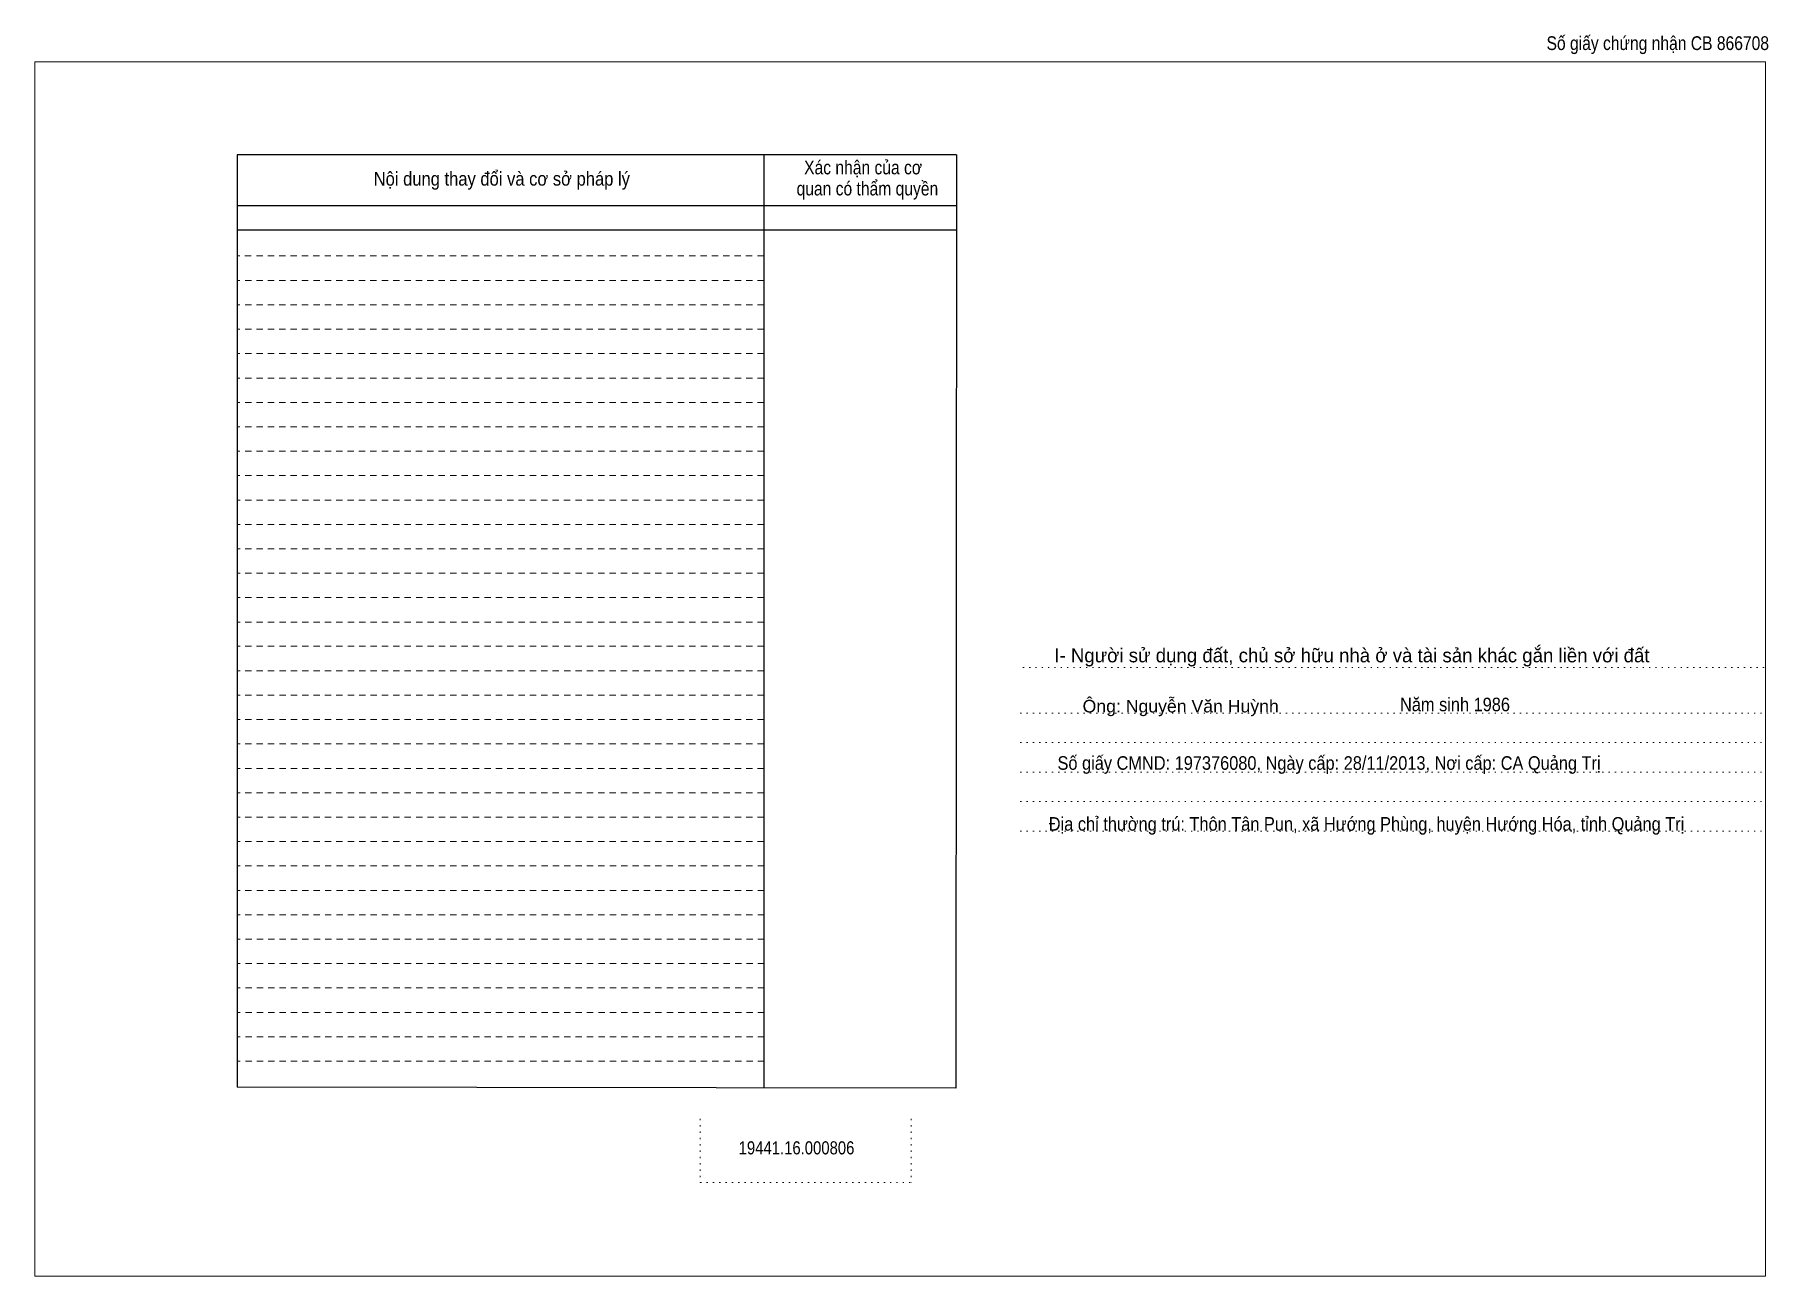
# Model space of a CAD drawing. Header units: metres. Extents: x 537058 to 537581, y 1846679 to 1846827.
# Drawn here: x 537057.9 to 537263.4, y 1846679.9 to 1846827.1 of the extents above; entities that cross this region are included whole.
import ezdxf
from ezdxf.enums import TextEntityAlignment as Align

# ---------------------------------------------------------------- set-up
doc = ezdxf.new("R2010")
doc.units = ezdxf.units.M
doc.header["$LTSCALE"] = 0.5
doc.linetypes.add('DOTTED', pattern=[1.5, 0.3, -1.2])
doc.linetypes.add('SHORT_DASHED', pattern=[2.7, 1.5, -1.2])
for name, color, linetype, lineweight in [('1', 7, 'DOTTED', 13), ('2', 7, 'SHORT_DASHED', 13), ('28', 7, 'Continuous', 25)]:
    doc.layers.add(name, color=color, linetype=linetype, lineweight=lineweight)
doc.layers.add('18', color=7, linetype='Continuous')
doc.layers.add('40', color=7, linetype='Continuous')

msp = doc.modelspace()

# ---------------------------------------------------------------- texts
at = {"layer": '18', "width": 0.85}
msp.add_text('19441.16.000806', height=1.55, dxfattribs=at).set_placement((537148.19, 1846694.34), align=Align.CENTER)
at = {"layer": '2'}
for s, width, p in [('Nội dung thay đổi và cơ sở pháp lý', 0.9, (537113.25, 1846809.2)), ('Nội dung thay đổi và cơ sở pháp lý', 0.9, (537113.25, 1846809.2)), ('Xác nhận của cơ', 0.85, (537156.085, 1846810.54)), ('Xác nhận của cơ', 0.85, (537156.085, 1846810.54)), (' quan có thẩm quyền', 0.85, (537156.335, 1846808.04)), (' quan có thẩm quyền', 0.85, (537156.335, 1846808.04))]:
    msp.add_text(s, height=1.63, dxfattribs=dict(at, width=width)).set_placement(p, align=Align.CENTER)
at = {"layer": '28'}
msp.add_text('I- Người sử dụng đất, chủ sở hữu nhà ở và tài sản khác gắn liền với đất', height=1.653, dxfattribs=at).set_placement((537214.035, 1846752.68), align=Align.CENTER)
for s, height, width, p in [('Ông: Nguyễn Văn Huỳnh', 1.49, 1.05, (537193.735, 1846746.74)), ('Năm sinh 1986', 1.61, 0.9, (537226.255, 1846746.88)), ('Số giấy CMND: 197376080, Ngày cấp: 28/11/2013, Nơi cấp: CA Quảng Trị', 1.61, 0.9, (537211.325, 1846739.94)), ('Địa chỉ thường trú: Thôn Tân Pun, xã Hướng Phùng, huyện Hướng Hóa, tỉnh Quảng Trị', 1.61, 0.9, (537215.77, 1846732.72))]:
    msp.add_text(s, height=height, dxfattribs=dict(at, width=width)).set_placement(p, align=Align.CENTER)
at = {"layer": '40', "width": 0.85}
msp.add_text('Số giấy chứng nhận CB 866708', height=1.63, dxfattribs=at).set_placement((537250.295, 1846825.28), align=Align.CENTER)

# ---------------------------------------------------------------- linework, layer by layer
at = {"layer": '1'}
for p, q in [((537175.01, 1846752.06), (537263.06, 1846752.06)), ((537174.71, 1846746.66), (537262.76, 1846746.66)), ((537174.71, 1846743.16), (537262.76, 1846743.16)), ((537174.71, 1846739.66), (537262.76, 1846739.66)), ((537174.71, 1846736.16), (537262.76, 1846736.16)), ((537174.71, 1846732.66), (537262.76, 1846732.66)), ((537136.78, 1846698.54), (537136.78, 1846691.02)), ((537161.77, 1846698.54), (537161.77, 1846691.02)), ((537136.78, 1846691.02), (537161.77, 1846691.02))]:
    msp.add_line(p, q, dxfattribs=at)
at = {"layer": '1', "linetype": 'Continuous'}
for points in [[(537057.87, 1846679.88), (537263.07, 1846679.88), (537263.07, 1846823.88), (537057.87, 1846823.88)], [(537057.87, 1846823.88), (537263.07, 1846823.88), (537263.07, 1846679.88), (537057.87, 1846679.88)], [(537057.87, 1846679.88), (537263.07, 1846679.88), (537263.07, 1846823.88), (537057.87, 1846823.88)]]:
    msp.add_lwpolyline(points, close=True, dxfattribs=at)
at = {"layer": '2', "linetype": 'Continuous', "lineweight": 25}
for p, q in [((537167.15, 1846812.84), (537081.87, 1846812.84)), ((537081.87, 1846812.84), (537081.87, 1846702.32)), ((537144.3, 1846812.84), (537144.33, 1846702.24)), ((537167.15, 1846806.8), (537081.99, 1846806.8)), ((537167.15, 1846803.92), (537081.99, 1846803.92))]:
    msp.add_line(p, q, dxfattribs=at)
at = {"layer": '2'}
for p, q in [((537144.3, 1846800.86), (537081.87, 1846800.86)), ((537144.31, 1846797.96), (537081.87, 1846797.96)), ((537144.31, 1846797.96), (537081.87, 1846797.96)), ((537144.31, 1846795.06), (537081.87, 1846795.06)), ((537144.31, 1846792.18), (537081.87, 1846792.18)), ((537144.31, 1846789.28), (537081.87, 1846789.28)), ((537144.31, 1846786.38), (537081.87, 1846786.38)), ((537144.31, 1846783.5), (537081.87, 1846783.5)), ((537144.31, 1846780.6), (537081.87, 1846780.6)), ((537144.31, 1846777.72), (537081.87, 1846777.72)), ((537144.31, 1846774.82), (537081.87, 1846774.82)), ((537144.32, 1846771.92), (537081.87, 1846771.92)), ((537144.32, 1846769.04), (537081.87, 1846769.04)), ((537144.32, 1846766.14), (537081.87, 1846766.14)), ((537144.32, 1846763.24), (537081.87, 1846763.24)), ((537144.33, 1846760.36), (537081.87, 1846760.36)), ((537144.33, 1846757.46), (537081.87, 1846757.46)), ((537144.33, 1846754.58), (537081.87, 1846754.58)), ((537144.33, 1846751.68), (537081.87, 1846751.68)), ((537144.33, 1846748.78), (537081.87, 1846748.78)), ((537144.33, 1846745.9), (537081.87, 1846745.9)), ((537144.33, 1846743), (537081.87, 1846743)), ((537144.33, 1846740.1), (537081.87, 1846740.1)), ((537144.33, 1846737.22), (537081.87, 1846737.22)), ((537144.33, 1846734.32), (537081.87, 1846734.32)), ((537144.33, 1846731.42), (537081.87, 1846731.42)), ((537144.34, 1846728.54), (537081.87, 1846728.54)), ((537144.34, 1846725.64), (537081.87, 1846725.64)), ((537144.34, 1846722.76), (537081.87, 1846722.76)), ((537144.35, 1846719.86), (537081.87, 1846719.86)), ((537144.35, 1846716.96), (537081.87, 1846716.96)), ((537144.35, 1846714.08), (537081.87, 1846714.08)), ((537144.35, 1846711.18), (537081.87, 1846711.18)), ((537144.35, 1846708.28), (537081.87, 1846708.28)), ((537144.35, 1846705.4), (537081.87, 1846705.4))]:
    msp.add_line(p, q, dxfattribs=at)
at = {"layer": '2', "linetype": 'Continuous', "lineweight": 25}
msp.add_lwpolyline([(537167.15, 1846812.84), (537167.09, 1846702.2), (537081.87, 1846702.32)], dxfattribs=at)

msp.set_redraw_order([(e.dxf.handle, doc.entitydb.next_handle()) for e in msp.query("TEXT MTEXT ATTDEF DIMENSION ARC_DIMENSION")])  # texts and dimensions are drawn at this point

doc.saveas('drawing.dxf')
